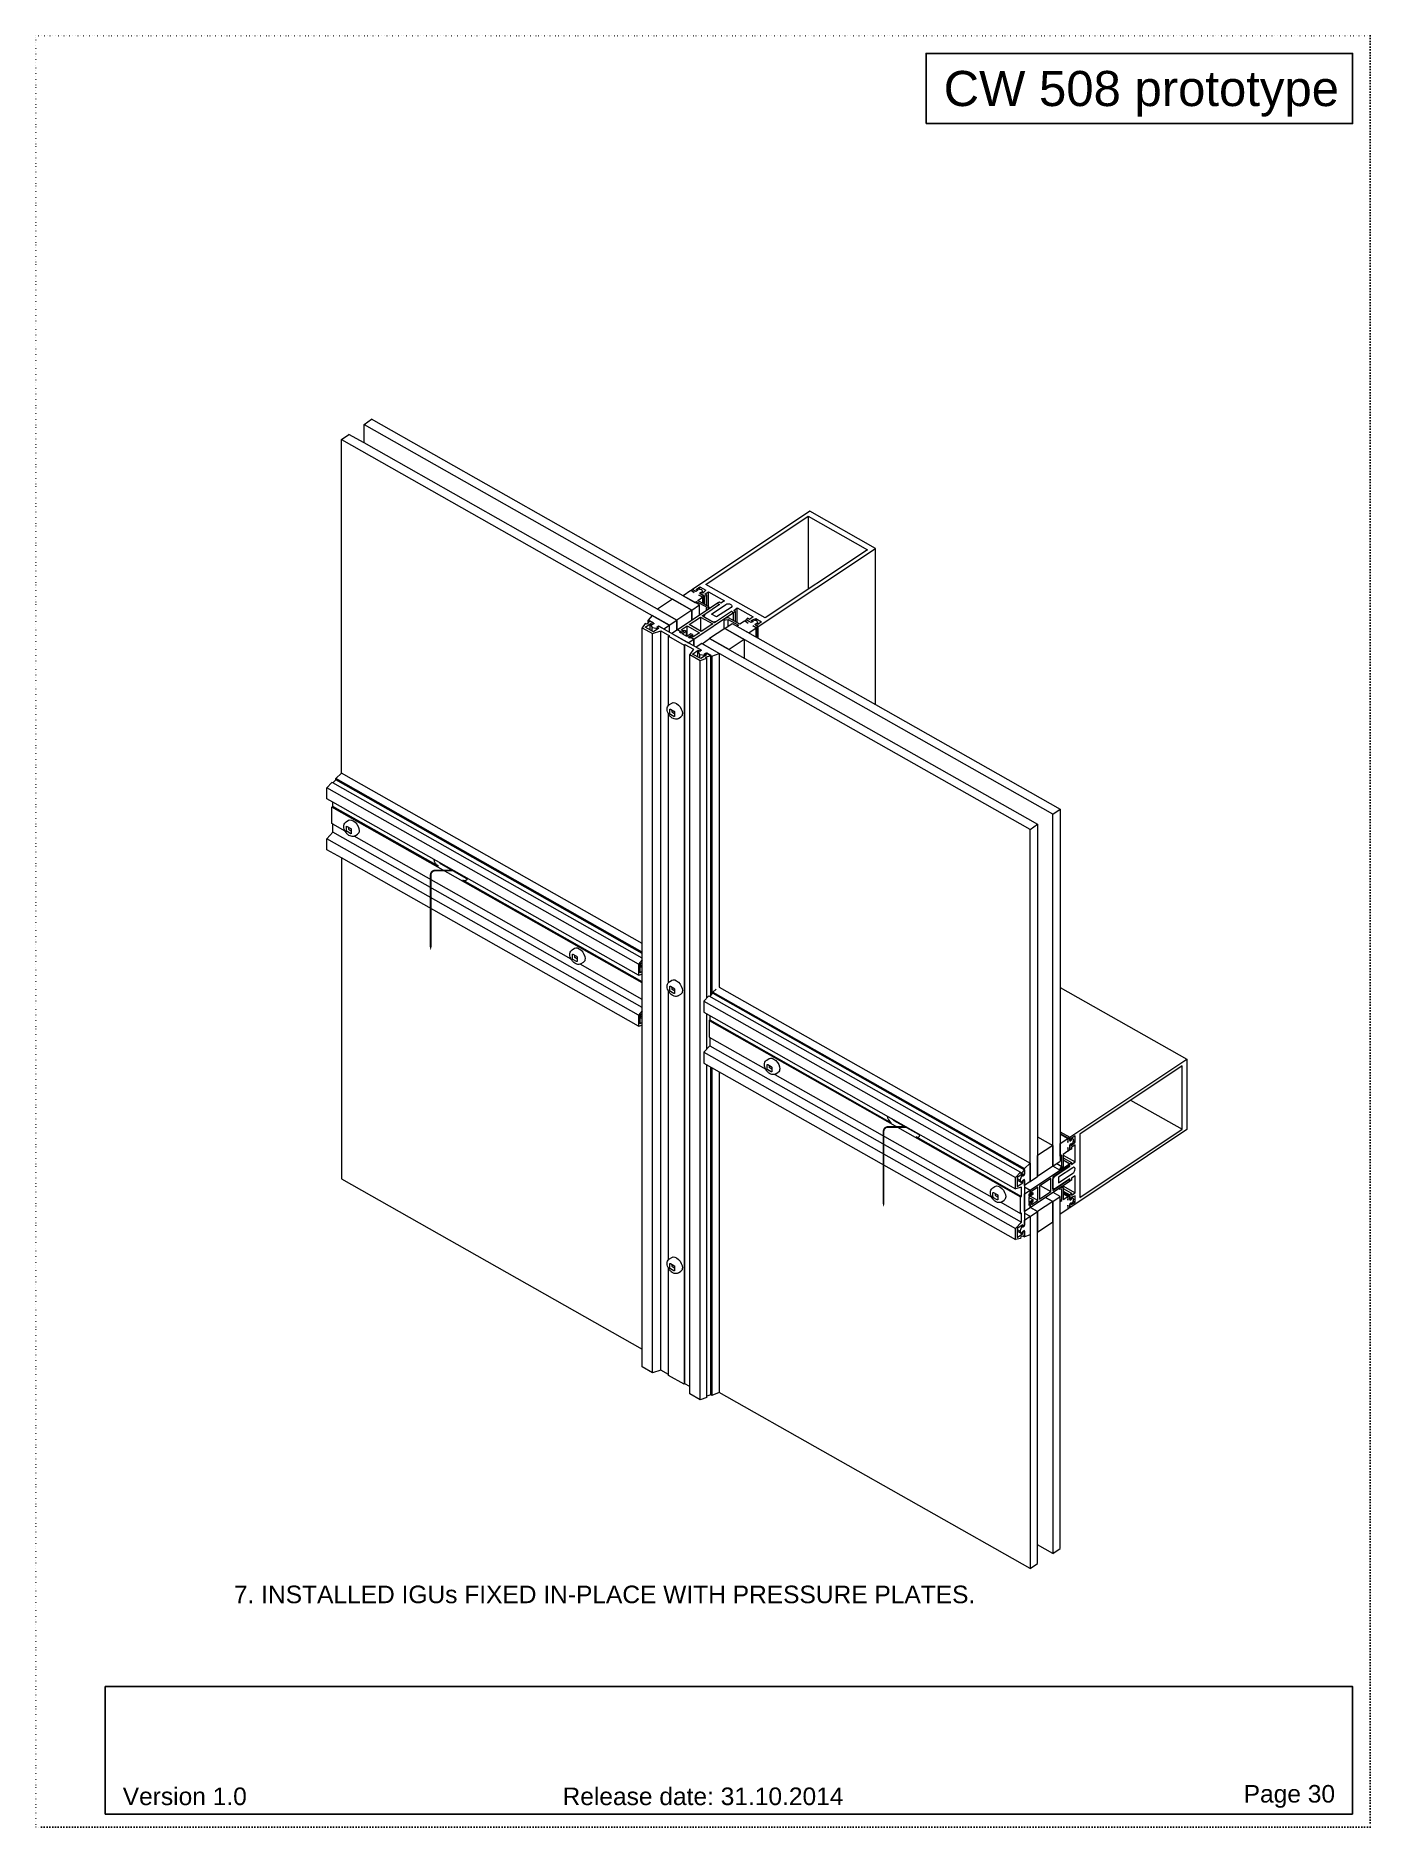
# Model space of a CAD drawing. Header units: millimetres. Extents: x -17234 to -8874, y -2869 to 1211.
# Drawn here: x -14194 to -13434, y -1849 to -829 of the extents above; entities that cross this region are included whole.
import ezdxf
from ezdxf.enums import TextEntityAlignment as Align

# ---------------------------------------------------------------- set-up
doc = ezdxf.new("R2010")
doc.units = ezdxf.units.MM
doc.linetypes.add('ACAD_ISO07W100', pattern=[3, 0, -3])
doc.linetypes.add('DASHED', pattern=[19.05, 12.7, -6.35])
doc.layers.get('Defpoints').update_dxf_attribs({"linetype": 'ACAD_ISO07W100', "true_color": 0x105689})
for name, color, linetype in [('Drain Path', 6, 'Continuous'), ('Profile View', 9, 'Continuous'), ('Text', 2, 'Continuous')]:
    doc.layers.add(name, color=color, linetype=linetype)
doc.styles.get("Standard").update_dxf_attribs({"font": 'arial.ttf'})

msp = doc.modelspace()

# ---------------------------------------------------------------- texts
at = {"layer": 'Text', "color": 1, "ltscale": 0.5}
msp.add_text('CW 508 prototype ', height=20, dxfattribs=at).set_placement((-13444.331, -849.239), align=Align.TOP_RIGHT)
at = {"layer": 'Text', "color": 1, "ltscale": 0.5, "char_height": 10}
for s, width, insert, attachment_point in [('7. INSTALLED IGUs FIXED IN-PLACE WITH PRESSURE PLATES.', 528.97966, (-14081.493, -1711.696), 1), ('Page 30', 51.53247, (-13454.331, -1831.739), 6), ('Version 1.0', 70.1, (-14144.825, -1831.739), 4), ('Release date: 31.10.2014', 159.43151, (-13814.331, -1831.739), 5)]:
    msp.add_mtext_dynamic_manual_height_columns(s, width=width, gutter_width=12.5, heights=[0], dxfattribs=dict(at, insert=insert, attachment_point=attachment_point))

# ---------------------------------------------------------------- linework, layer by layer
at = {"layer": 'Defpoints', "color": 1, "ltscale": 0.5}
msp.add_lwpolyline([(-14194.331, -829.239), (-13434.331, -829.239), (-13434.331, -1849.239), (-14194.331, -1849.239), (-14194.331, -829.239)], dxfattribs=at)
at = {"layer": 'Drain Path', "linetype": 'DASHED', "ltscale": 0.1}
for points in [[(-13969.439, -1350.032, 0, 3, 0), (-13969.439, -1344.032, 1, 1, 0), (-13969.439, -1307.019, 1, 1, -0.41421356), (-13966.939, -1304.519, 1, 1, 0), (-13956.568, -1304.519, 0, 0, 0)], [(-13711.475, -1496.047, 0, 3, 0), (-13711.475, -1490.047, 1, 1, 0), (-13711.475, -1453.033, 1, 1, -0.41421356), (-13708.975, -1450.533, 1, 1, 0), (-13698.603, -1450.533, 0, 0, 0)]]:
    msp.add_lwpolyline(points, format="xyseb", dxfattribs=at)
at = {"layer": 'Profile View', "lineweight": 0, "extrusion": (-1.83187e-15, 0.789146, 0.614206)}
for p, q in [((-14007.397, -1050.457), (-14003.094, -1047.589)), ((-14007.397, -1061.064), (-14007.397, -1050.457)), ((-14007.397, -1050.457), (-13820.616, -1156.18)), ((-13825.651, -1148.026), (-14003.094, -1047.589)), ((-14020.307, -1059.061), (-14016.004, -1056.193)), ((-14020.307, -1249.047), (-14020.307, -1059.061)), ((-14020.307, -1059.061), (-13833.525, -1164.784)), ((-14007.397, -1061.064), (-14016.004, -1056.193)), ((-13829.222, -1161.916), (-14007.397, -1061.064)), ((-13753.53, -1099.958), (-13820.23, -1144.413)), ((-13716.173, -1121.102), (-13753.53, -1099.958)), ((-13812.631, -1141.614), (-13754.402, -1102.805)), ((-13754.402, -1102.805), (-13754.402, -1144.315)), ((-13754.402, -1102.805), (-13720.722, -1121.868)), ((-13782.874, -1165.557), (-13716.173, -1121.102)), ((-13720.722, -1121.868), (-13778.952, -1160.677)), ((-13716.173, -1209.993), (-13716.173, -1121.102)), ((-13778.952, -1160.677), (-13812.631, -1141.614)), ((-13831.646, -1149.937), (-13840.252, -1155.673)), ((-13820.616, -1156.18), (-13831.646, -1149.937)), ((-13806.288, -1152.386), (-13828.856, -1167.427)), ((-13821.352, -1145.16), (-13825.651, -1148.026)), ((-13816.312, -1153.312), (-13825.651, -1148.026)), ((-13825.651, -1148.026), (-13818.939, -1151.825)), ((-13819.331, -1146.304), (-13821.352, -1145.16)), ((-13820.23, -1144.413), (-13821.023, -1144.941)), ((-13821.023, -1144.941), (-13819.331, -1146.304)), ((-13821.023, -1144.941), (-13821.023, -1145.346)), ((-13818.209, -1145.556), (-13820.23, -1144.413)), ((-13820.23, -1144.413), (-13818.555, -1145.36)), ((-13818.939, -1151.825), (-13818.126, -1151.283)), ((-13818.555, -1145.36), (-13817.418, -1144.918)), ((-13818.246, -1144.45), (-13816.077, -1143.004)), ((-13817.418, -1144.918), (-13818.246, -1144.45)), ((-13817.219, -1144.896), (-13818.209, -1145.556)), ((-13818.126, -1151.283), (-13818.126, -1152.285)), ((-13818.126, -1151.283), (-13812.237, -1154.616)), ((-13817.633, -1144.266), (-13817.954, -1144.48)), ((-13817.954, -1144.48), (-13817.219, -1144.896)), ((-13817.954, -1144.48), (-13817.954, -1144.615)), ((-13815.04, -1144.624), (-13817.633, -1144.266)), ((-13817.418, -1145.029), (-13817.418, -1144.918)), ((-13817.313, -1150.741), (-13814.64, -1148.959)), ((-13810.915, -1154.363), (-13817.313, -1150.741)), ((-13814.64, -1148.959), (-13816.661, -1147.815)), ((-13816.661, -1147.815), (-13814.311, -1148.74)), ((-13816.295, -1146.64), (-13815.304, -1145.98)), ((-13813.518, -1148.212), (-13816.295, -1146.64)), ((-13816.077, -1144.481), (-13816.077, -1143.004)), ((-13816.077, -1143.004), (-13812.707, -1144.912)), ((-13815.323, -1146.104), (-13815.948, -1146.836)), ((-13815.948, -1146.836), (-13813.518, -1148.212)), ((-13814.46, -1146.592), (-13815.323, -1146.104)), ((-13815.304, -1145.98), (-13815.304, -1146.115)), ((-13815.304, -1145.98), (-13814.569, -1146.396)), ((-13814.248, -1146.183), (-13815.04, -1144.624)), ((-13814.64, -1148.959), (-13814.64, -1152.254)), ((-13814.569, -1146.396), (-13814.248, -1146.183)), ((-13814.569, -1146.396), (-13814.569, -1146.531)), ((-13812.707, -1144.912), (-13814.46, -1146.592)), ((-13814.311, -1148.74), (-13813.518, -1148.212)), ((-13814.311, -1148.74), (-13814.311, -1152.44)), ((-13814.248, -1146.389), (-13814.248, -1146.183)), ((-13813.518, -1148.212), (-13812.206, -1147.701)), ((-13813.518, -1148.212), (-13813.518, -1152.889)), ((-13813.518, -1152.889), (-13813.518, -1148.212)), ((-13813.088, -1146.994), (-13811.224, -1145.752)), ((-13812.206, -1147.701), (-13813.073, -1147.211)), ((-13812.206, -1153.632), (-13812.206, -1147.701)), ((-13811.224, -1154.188), (-13811.224, -1145.752)), ((-13811.224, -1145.752), (-13802.179, -1150.871)), ((-13805.111, -1153.052), (-13806.288, -1152.386)), ((-13805.205, -1151.664), (-13806.221, -1152.342)), ((-13806.221, -1152.423), (-13806.221, -1152.342)), ((-13806.221, -1152.342), (-13804.922, -1153.077)), ((-13804.212, -1152.226), (-13805.205, -1151.664)), ((-13802.179, -1150.871), (-13804.212, -1152.226)), ((-13844.879, -1162.283), (-13846.167, -1164.178)), ((-13843.27, -1159.269), (-13845.529, -1161.916)), ((-13845.529, -1161.916), (-13842.173, -1163.815)), ((-13845.529, -1163.238), (-13845.529, -1161.916)), ((-13842.558, -1163.597), (-13844.879, -1162.283)), ((-13833.38, -1164.866), (-13843.27, -1159.269)), ((-13840.252, -1155.673), (-13829.222, -1161.916)), ((-13833.525, -1164.784), (-13829.222, -1161.916)), ((-13820.616, -1156.18), (-13829.222, -1161.916)), ((-13829.222, -1167.671), (-13829.222, -1161.916)), ((-13829.222, -1161.916), (-13829.222, -1167.671)), ((-13822.3, -1164.508), (-13815.786, -1160.167)), ((-13820.616, -1156.18), (-13816.312, -1153.312)), ((-13820.616, -1161.935), (-13820.616, -1156.18)), ((-13820.616, -1156.18), (-13820.616, -1161.935)), ((-13819.517, -1172.713), (-13796.949, -1157.672)), ((-13816.312, -1159.067), (-13816.312, -1153.312)), ((-13815.786, -1160.167), (-13815.786, -1168.195)), ((-13815.786, -1160.167), (-13808.8, -1164.121)), ((-13814.769, -1159.489), (-13805.111, -1153.052)), ((-13807.783, -1163.443), (-13814.769, -1159.489)), ((-13813.349, -1158.694), (-13813.833, -1160.019)), ((-13813.833, -1160.019), (-13808.72, -1162.913)), ((-13804.922, -1153.077), (-13813.349, -1158.694)), ((-13812.6, -1155.65), (-13812.6, -1156.593)), ((-13812.237, -1154.616), (-13812.586, -1155.569)), ((-13811.415, -1155.73), (-13810.915, -1154.363)), ((-13810.915, -1154.363), (-13810.915, -1155.47)), ((-13809.52, -1158.483), (-13801.321, -1153.015)), ((-13806.578, -1160.148), (-13809.52, -1158.483)), ((-13808.72, -1162.913), (-13806.609, -1162.509)), ((-13798.125, -1157.006), (-13807.783, -1163.443)), ((-13806.609, -1162.509), (-13798.182, -1156.892)), ((-13806.609, -1162.66), (-13806.609, -1162.509)), ((-13798.371, -1154.681), (-13806.578, -1160.148)), ((-13805.111, -1153.052), (-13805.111, -1153.204)), ((-13802.379, -1161.435), (-13802.379, -1167.047)), ((-13799.779, -1160.666), (-13801.958, -1161.084)), ((-13801.6, -1161.787), (-13800.083, -1161.496)), ((-13800.083, -1165.516), (-13800.083, -1161.496)), ((-13800.083, -1161.496), (-13794.194, -1164.829)), ((-13793.381, -1164.287), (-13799.779, -1160.666)), ((-13798.182, -1156.892), (-13796.882, -1157.628)), ((-13798.182, -1156.892), (-13798.182, -1157.044)), ((-13796.949, -1157.672), (-13798.125, -1157.006)), ((-13796.949, -1162.268), (-13796.949, -1157.672)), ((-13796.882, -1157.628), (-13795.866, -1156.95)), ((-13796.882, -1162.305), (-13796.882, -1157.628)), ((-13796.858, -1156.389), (-13794.825, -1155.034)), ((-13795.866, -1156.95), (-13796.858, -1156.389)), ((-13795.866, -1162.881), (-13795.866, -1156.95)), ((-13794.825, -1163.469), (-13794.825, -1155.034)), ((-13794.825, -1155.034), (-13785.781, -1160.153)), ((-13790.707, -1162.506), (-13793.381, -1164.287)), ((-13788.686, -1163.65), (-13790.707, -1162.506)), ((-13789.586, -1161.758), (-13790.379, -1162.287)), ((-13790.379, -1162.287), (-13788.686, -1163.65)), ((-13790.379, -1162.691), (-13790.379, -1162.287)), ((-13788.938, -1160.872), (-13789.659, -1161.716)), ((-13789.659, -1161.807), (-13789.659, -1161.716)), ((-13789.659, -1161.716), (-13787.155, -1163.134)), ((-13786.809, -1163.33), (-13789.586, -1161.758)), ((-13787.814, -1161.508), (-13788.938, -1160.872)), ((-13785.781, -1160.153), (-13787.814, -1161.508)), ((-13787.155, -1163.134), (-13786.018, -1162.691)), ((-13786.881, -1162.203), (-13784.298, -1160.992)), ((-13786.018, -1162.691), (-13786.881, -1162.203)), ((-13785.819, -1162.67), (-13786.809, -1163.33)), ((-13786.233, -1162.04), (-13786.554, -1162.253)), ((-13786.554, -1162.388), (-13786.554, -1162.253)), ((-13786.554, -1162.253), (-13785.819, -1162.67)), ((-13783.64, -1162.397), (-13786.233, -1162.04)), ((-13786.018, -1162.803), (-13786.018, -1162.691)), ((-13784.298, -1162.307), (-13784.298, -1160.992)), ((-13784.298, -1160.992), (-13780.927, -1162.9)), ((-13782.848, -1163.956), (-13783.64, -1162.397)), ((-13847.199, -1163.771), (-13848.899, -1166.272)), ((-13848.899, -1166.272), (-13843.038, -1169.59)), ((-13848.899, -1577.012), (-13848.899, -1166.272)), ((-13847.29, -1165.93), (-13844.105, -1163.807)), ((-13842.615, -1168.576), (-13847.29, -1165.93)), ((-13846.167, -1164.178), (-13847.199, -1163.771)), ((-13844.115, -1164.04), (-13844.365, -1164.208)), ((-13844.365, -1167.586), (-13844.365, -1164.208)), ((-13844.365, -1164.208), (-13843.358, -1166.19)), ((-13843.248, -1164.531), (-13844.115, -1164.04)), ((-13844.105, -1164.046), (-13844.105, -1163.807)), ((-13844.105, -1163.807), (-13843.182, -1164.33)), ((-13843.358, -1168.156), (-13843.358, -1166.19)), ((-13843.358, -1166.19), (-13840.058, -1166.646)), ((-13842.173, -1163.815), (-13843.248, -1164.531)), ((-13843.182, -1164.33), (-13842.558, -1163.597)), ((-13843.182, -1164.487), (-13843.182, -1164.33)), ((-13843.038, -1169.59), (-13838.312, -1168.089)), ((-13843.038, -1590.52), (-13843.038, -1169.59)), ((-13839.43, -1166.454), (-13842.615, -1168.576)), ((-13842.558, -1164.071), (-13842.558, -1163.597)), ((-13840.674, -1165.988), (-13839.599, -1165.272)), ((-13839.807, -1166.479), (-13840.674, -1165.988)), ((-13839.215, -1165.489), (-13840.352, -1165.931)), ((-13840.352, -1166.17), (-13840.352, -1165.931)), ((-13840.352, -1165.931), (-13839.43, -1166.454)), ((-13840.058, -1166.646), (-13839.807, -1166.479)), ((-13840.058, -1166.646), (-13840.058, -1166.872)), ((-13839.807, -1166.705), (-13839.807, -1166.479)), ((-13839.599, -1165.272), (-13836.565, -1166.989)), ((-13839.599, -1165.639), (-13839.599, -1165.272)), ((-13815.528, -1178.897), (-13839.215, -1165.489)), ((-13838.312, -1589.019), (-13838.312, -1168.089)), ((-13838.312, -1168.089), (-13833.478, -1170.825)), ((-13836.565, -1166.989), (-13833.38, -1164.866)), ((-13833.478, -1170.825), (-13833.952, -1171.141)), ((-13833.952, -1210.433), (-13833.952, -1171.141)), ((-13833.952, -1171.141), (-13825.128, -1176.136)), ((-13833.38, -1168.792), (-13833.38, -1164.866)), ((-13828.856, -1167.427), (-13832.041, -1169.55)), ((-13832.041, -1169.55), (-13822.702, -1174.836)), ((-13827.128, -1168.405), (-13828.856, -1167.427)), ((-13828.856, -1167.427), (-13826.653, -1168.674)), ((-13827.805, -1168.857), (-13827.128, -1168.405)), ((-13826.96, -1169.336), (-13827.805, -1168.857)), ((-13827.128, -1168.405), (-13827.128, -1169.241)), ((-13825.265, -1168.207), (-13826.96, -1169.336)), ((-13826.832, -1167.529), (-13823.317, -1165.186)), ((-13825.619, -1168.215), (-13826.832, -1167.529)), ((-13826.653, -1168.674), (-13826.168, -1168.581)), ((-13826.653, -1169.131), (-13826.653, -1168.674)), ((-13826.224, -1169.752), (-13823.92, -1168.216)), ((-13823.503, -1171.292), (-13826.224, -1169.752)), ((-13826.168, -1168.581), (-13825.619, -1168.215)), ((-13826.168, -1168.808), (-13826.168, -1168.581)), ((-13824.726, -1167.76), (-13825.718, -1167.95)), ((-13825.718, -1167.95), (-13825.718, -1168.159)), ((-13825.718, -1167.95), (-13825.265, -1168.207)), ((-13825.619, -1168.442), (-13825.619, -1168.215)), ((-13823.92, -1168.216), (-13824.726, -1167.76)), ((-13823.92, -1168.216), (-13823.92, -1171.056)), ((-13821.199, -1169.756), (-13823.503, -1171.292)), ((-13823.317, -1171.168), (-13823.317, -1165.186)), ((-13823.317, -1165.186), (-13816.331, -1169.14)), ((-13822.768, -1171.708), (-13821.074, -1170.579)), ((-13821.922, -1172.187), (-13822.768, -1171.708)), ((-13822.702, -1174.836), (-13819.517, -1172.713)), ((-13815.314, -1168.462), (-13822.3, -1164.508)), ((-13821.245, -1171.735), (-13821.922, -1172.187)), ((-13821.606, -1171.161), (-13821.719, -1171.467)), ((-13821.719, -1172.051), (-13821.719, -1171.467)), ((-13821.719, -1171.467), (-13819.517, -1172.713)), ((-13821.059, -1170.796), (-13821.606, -1171.161)), ((-13819.517, -1172.713), (-13821.245, -1171.735)), ((-13820.393, -1170.213), (-13821.199, -1169.756)), ((-13821.074, -1170.579), (-13821.074, -1170.806)), ((-13821.074, -1170.579), (-13820.621, -1170.836)), ((-13819.846, -1171.483), (-13821.059, -1170.796)), ((-13820.621, -1170.836), (-13820.393, -1170.213)), ((-13820.621, -1170.836), (-13820.621, -1171.044)), ((-13820.393, -1170.213), (-13820.393, -1171.173)), ((-13816.331, -1169.14), (-13819.846, -1171.483)), ((-13819.517, -1172.713), (-13819.517, -1176.639)), ((-13819.517, -1176.639), (-13819.517, -1172.713)), ((-13808.8, -1164.121), (-13815.314, -1168.462)), ((-13814.847, -1175.357), (-13810.544, -1172.488)), ((-13801.937, -1166.752), (-13810.544, -1172.488)), ((-13810.544, -1172.488), (-13623.762, -1278.212)), ((-13799.513, -1178.732), (-13810.544, -1172.488)), ((-13801.937, -1166.752), (-13797.634, -1163.884)), ((-13801.937, -1166.752), (-13790.907, -1172.996)), ((-13615.156, -1272.476), (-13801.937, -1166.752)), ((-13790.907, -1172.996), (-13799.513, -1178.732)), ((-13797.634, -1163.884), (-13716.173, -1209.993)), ((-13794.194, -1164.829), (-13795.007, -1165.371)), ((-13795.007, -1165.371), (-13788.295, -1169.17)), ((-13790.907, -1172.996), (-13790.907, -1183.603)), ((-13788.295, -1169.17), (-13783.995, -1166.305)), ((-13783.995, -1166.305), (-13786.016, -1165.161)), ((-13786.016, -1165.161), (-13783.667, -1166.086)), ((-13784.895, -1164.413), (-13783.904, -1163.753)), ((-13782.874, -1165.557), (-13784.895, -1164.413)), ((-13783.924, -1163.877), (-13784.548, -1164.609)), ((-13784.548, -1164.609), (-13782.874, -1165.557)), ((-13783.995, -1171.604), (-13783.995, -1166.305)), ((-13783.096, -1164.346), (-13783.924, -1163.877)), ((-13783.904, -1163.888), (-13783.904, -1163.753)), ((-13783.904, -1163.753), (-13783.169, -1164.169)), ((-13783.667, -1166.086), (-13782.874, -1165.557)), ((-13783.667, -1171.79), (-13783.667, -1166.086)), ((-13783.169, -1164.169), (-13782.848, -1163.956)), ((-13783.169, -1164.304), (-13783.169, -1164.169)), ((-13780.927, -1162.9), (-13783.096, -1164.346)), ((-13782.874, -1172.239), (-13782.874, -1165.557)), ((-13782.874, -1172.239), (-13782.874, -1165.557)), ((-13782.848, -1164.181), (-13782.848, -1163.956)), ((-13825.128, -1176.136), (-13824.653, -1175.82)), ((-13825.128, -1176.136), (-13825.128, -1597.066)), ((-13824.653, -1175.82), (-13819.819, -1178.556)), ((-13824.653, -1596.75), (-13824.653, -1175.82)), ((-13819.819, -1178.556), (-13821.869, -1181.572)), ((-13821.869, -1181.572), (-13816.008, -1184.889)), ((-13821.869, -1598.326), (-13821.869, -1181.572)), ((-13820.26, -1181.23), (-13817.075, -1179.107)), ((-13815.585, -1183.876), (-13820.26, -1181.23)), ((-13814.992, -1175.274), (-13818.178, -1177.397)), ((-13818.178, -1177.397), (-13815.143, -1179.115)), ((-13817.085, -1179.34), (-13817.335, -1179.507)), ((-13817.335, -1182.885), (-13817.335, -1179.507)), ((-13817.335, -1179.507), (-13816.328, -1181.49)), ((-13816.218, -1179.831), (-13817.085, -1179.34)), ((-13817.075, -1179.346), (-13817.075, -1179.107)), ((-13817.075, -1179.107), (-13816.152, -1179.629)), ((-13816.328, -1181.49), (-13813.028, -1181.945)), ((-13816.328, -1181.49), (-13816.328, -1183.456)), ((-13815.143, -1179.115), (-13816.218, -1179.831)), ((-13816.152, -1179.629), (-13815.528, -1178.897)), ((-13816.152, -1179.787), (-13816.152, -1179.629)), ((-13812.4, -1181.753), (-13815.585, -1183.876)), ((-13815.528, -1179.371), (-13815.528, -1178.897)), ((-13805.103, -1180.872), (-13814.992, -1175.274)), ((-13628.066, -1281.08), (-13814.847, -1175.357)), ((-13813.644, -1181.288), (-13812.569, -1180.571)), ((-13812.777, -1181.778), (-13813.644, -1181.288)), ((-13812.185, -1180.789), (-13813.322, -1181.231)), ((-13813.322, -1181.47), (-13813.322, -1181.231)), ((-13813.322, -1181.231), (-13812.4, -1181.753)), ((-13813.028, -1181.945), (-13812.777, -1181.778)), ((-13813.028, -1181.945), (-13813.028, -1182.172)), ((-13812.832, -1183.046), (-13809.863, -1182.103)), ((-13812.089, -1183.645), (-13812.832, -1183.046)), ((-13812.777, -1181.778), (-13812.777, -1182.005)), ((-13812.569, -1180.571), (-13809.214, -1182.471)), ((-13812.569, -1180.571), (-13812.569, -1180.939)), ((-13809.863, -1182.103), (-13812.185, -1180.789)), ((-13809.863, -1375.718), (-13809.863, -1182.103)), ((-13809.214, -1182.471), (-13805.103, -1180.872)), ((-13809.214, -1182.471), (-13809.214, -1375.01)), ((-13805.103, -1180.872), (-13805.103, -1370.858)), ((-13816.008, -1184.889), (-13812.089, -1183.645)), ((-13816.008, -1605.82), (-13816.008, -1184.889)), ((-13812.089, -1377.13), (-13812.089, -1183.645)), ((-13833.475, -1210.026), (-13832.167, -1209.154)), ((-13833.295, -1214.981), (-13833.295, -1212.772)), ((-13832.928, -1212.585), (-13830.868, -1213.751)), ((-13831.94, -1214.078), (-13831.94, -1213.144)), ((-13716.173, -1209.993), (-13610.853, -1269.607)), ((-13833.952, -1368.263), (-13833.952, -1215.404)), ((-13830.868, -1216.75), (-13832.928, -1215.584)), ((-13830.501, -1215.287), (-13831.572, -1214.681)), ((-13830.501, -1214.354), (-13830.501, -1216.563)), ((-13828.221, -1217.91), (-13826.913, -1217.038)), ((-14028.574, -1257.388), (-14025.765, -1254.324)), ((-14025.153, -1254.671), (-14025.765, -1254.324)), ((-14025.153, -1254.671), (-14023.492, -1252.86)), ((-14023.492, -1252.164), (-14020.307, -1249.047)), ((-14023.492, -1252.86), (-14023.492, -1252.164)), ((-13848.899, -1350.987), (-14023.492, -1252.164)), ((-13848.899, -1351.684), (-14023.492, -1252.86)), ((-13848.899, -1346.068), (-14020.307, -1249.047)), ((-14028.574, -1263.678), (-14028.574, -1257.388)), ((-13851.132, -1357.825), (-14028.574, -1257.388)), ((-14025.186, -1265.596), (-14028.574, -1263.678)), ((-13848.899, -1354.435), (-14025.153, -1254.671)), ((-14025.66, -1268.359), (-14025.186, -1268.043)), ((-14025.66, -1277.829), (-14025.66, -1268.359)), ((-13848.899, -1368.411), (-14025.66, -1268.359)), ((-14025.186, -1268.043), (-14025.186, -1265.596)), ((-13851.132, -1364.115), (-14025.186, -1265.596)), ((-13965.052, -1302.081), (-14025.186, -1268.043)), ((-13615.156, -1272.476), (-13610.853, -1269.607)), ((-13615.156, -1472.919), (-13615.156, -1272.476)), ((-13610.853, -1269.607), (-13610.853, -1371.137)), ((-14028.574, -1286.395), (-14025.186, -1282.701)), ((-14025.186, -1278.098), (-14025.66, -1277.829)), ((-14025.186, -1282.701), (-14025.186, -1278.098)), ((-14018.143, -1282.084), (-14025.186, -1278.098)), ((-13848.899, -1382.483), (-14025.186, -1282.701)), ((-14017.609, -1276.809), (-14016.301, -1275.937)), ((-14017.429, -1281.765), (-14017.429, -1279.555)), ((-14017.062, -1279.368), (-14015.003, -1280.534)), ((-14015.003, -1283.533), (-14017.062, -1282.367)), ((-14016.074, -1280.861), (-14016.074, -1279.928)), ((-14014.635, -1282.07), (-14015.706, -1281.464)), ((-14014.635, -1281.137), (-14014.635, -1283.346)), ((-13889.455, -1354.925), (-14012.989, -1285.002)), ((-14012.355, -1284.693), (-14011.047, -1283.821)), ((-13628.066, -1281.08), (-13623.762, -1278.212)), ((-13628.066, -1481.523), (-13628.066, -1281.08)), ((-13623.762, -1278.212), (-13623.762, -1478.655)), ((-14028.574, -1292.685), (-14028.574, -1286.395)), ((-13851.132, -1386.832), (-14028.574, -1286.395)), ((-14020.307, -1297.365), (-14028.574, -1292.685)), ((-14020.307, -1297.365), (-14020.307, -1479.991)), ((-13851.132, -1393.122), (-14020.307, -1297.365)), ((-13948.712, -1308.965), (-13964.423, -1300.072)), ((-13963.358, -1300.952), (-13949.349, -1308.881)), ((-13848.899, -1367.826), (-13951.043, -1310.01)), ((-13888.921, -1349.65), (-13887.613, -1348.778)), ((-13888.741, -1354.605), (-13888.741, -1352.396)), ((-13888.374, -1352.209), (-13886.315, -1353.375)), ((-13886.315, -1356.373), (-13888.374, -1355.208)), ((-13887.386, -1353.702), (-13887.386, -1352.768)), ((-13885.947, -1354.911), (-13887.018, -1354.305)), ((-13885.947, -1353.977), (-13885.947, -1356.187)), ((-13848.899, -1355.391), (-13851.132, -1357.825)), ((-13848.899, -1377.88), (-13884.301, -1357.842)), ((-13883.667, -1357.533), (-13882.359, -1356.662)), ((-13851.132, -1357.825), (-13851.132, -1364.115)), ((-13851.132, -1364.115), (-13848.899, -1363.573)), ((-13850.115, -1357.784), (-13848.899, -1356.973)), ((-13850.115, -1362.801), (-13850.115, -1357.784)), ((-13848.899, -1359.015), (-13850.115, -1358.327)), ((-13848.899, -1359.914), (-13850.115, -1359.226)), ((-13848.899, -1361.991), (-13850.115, -1362.801)), ((-13833.952, -1526.092), (-13833.952, -1373.233)), ((-13833.475, -1367.855), (-13832.167, -1366.983)), ((-13833.295, -1372.811), (-13833.295, -1370.601)), ((-13832.928, -1370.415), (-13830.868, -1371.58)), ((-13830.868, -1374.579), (-13832.928, -1373.413)), ((-13831.94, -1371.907), (-13831.94, -1370.974)), ((-13830.501, -1373.116), (-13831.572, -1372.51)), ((-13830.501, -1372.183), (-13830.501, -1374.392)), ((-13828.221, -1375.739), (-13826.913, -1374.867)), ((-13810.966, -1375.906), (-13813.776, -1378.97)), ((-13810.966, -1375.906), (-13633.524, -1476.343)), ((-13808.693, -1374.442), (-13810.354, -1376.253)), ((-13806.902, -1371.993), (-13808.693, -1373.745)), ((-13808.693, -1373.745), (-13631.251, -1474.182)), ((-13808.693, -1373.745), (-13808.693, -1374.442)), ((-13808.693, -1374.442), (-13631.251, -1474.879)), ((-13805.103, -1370.858), (-13628.066, -1471.066)), ((-13610.853, -1371.137), (-13538.731, -1411.96)), ((-13610.853, -1371.137), (-13610.853, -1470.05)), ((-13848.899, -1384.398), (-13851.132, -1386.832)), ((-13851.132, -1386.832), (-13851.132, -1393.122)), ((-13850.115, -1386.791), (-13848.899, -1385.98)), ((-13850.115, -1391.808), (-13850.115, -1386.791)), ((-13813.776, -1378.97), (-13636.333, -1479.407)), ((-13813.776, -1378.97), (-13813.776, -1385.26)), ((-13813.776, -1385.26), (-13636.333, -1485.697)), ((-13812.089, -1406.137), (-13812.089, -1386.214)), ((-13810.387, -1387.177), (-13810.387, -1389.625)), ((-13851.132, -1393.122), (-13848.899, -1392.58)), ((-13848.899, -1388.022), (-13850.115, -1387.334)), ((-13848.899, -1388.921), (-13850.115, -1388.233)), ((-13848.899, -1390.998), (-13850.115, -1391.808)), ((-13810.387, -1389.625), (-13810.862, -1389.941)), ((-13810.862, -1389.941), (-13633.419, -1490.378)), ((-13810.862, -1389.941), (-13810.862, -1399.411)), ((-13810.387, -1389.625), (-13707.088, -1448.095)), ((-13810.387, -1404.282), (-13813.776, -1407.977)), ((-13810.862, -1399.411), (-13778.563, -1417.693)), ((-13810.387, -1399.679), (-13810.387, -1404.282)), ((-13810.387, -1404.282), (-13632.945, -1504.719)), ((-13813.776, -1407.977), (-13636.333, -1508.414)), ((-13813.776, -1407.977), (-13813.776, -1414.267)), ((-13813.776, -1414.267), (-13636.333, -1514.704)), ((-13812.089, -1603.74), (-13812.089, -1415.221)), ((-13809.863, -1603.034), (-13809.863, -1416.481)), ((-13809.214, -1416.849), (-13809.214, -1603.401)), ((-13778.029, -1412.418), (-13776.721, -1411.546)), ((-13777.849, -1417.373), (-13777.849, -1415.164)), ((-13777.481, -1414.977), (-13775.422, -1416.143)), ((-13776.494, -1416.47), (-13776.494, -1415.536)), ((-13775.055, -1417.679), (-13776.126, -1417.073)), ((-13775.055, -1416.745), (-13775.055, -1418.955)), ((-13605.431, -1456.415), (-13538.731, -1411.96)), ((-13541.442, -1415.74), (-13599.671, -1454.549)), ((-13541.442, -1451.883), (-13541.442, -1415.74)), ((-13538.731, -1411.96), (-13538.731, -1452.049)), ((-13805.103, -1419.176), (-13805.103, -1601.802)), ((-13775.422, -1419.141), (-13777.481, -1417.976)), ((-13773.408, -1420.61), (-13649.875, -1490.534)), ((-13772.775, -1420.301), (-13771.466, -1419.429)), ((-13570.766, -1435.284), (-13541.442, -1451.883)), ((-13706.459, -1446.087), (-13690.748, -1454.98)), ((-13691.385, -1454.895), (-13705.393, -1446.966)), ((-13693.079, -1456.025), (-13632.945, -1490.062)), ((-13623.762, -1456.21), (-13615.156, -1461.081)), ((-13610.853, -1453.346), (-13605.431, -1456.415)), ((-13610.853, -1453.346), (-13605.431, -1456.415)), ((-13610.853, -1454.324), (-13606.224, -1456.944)), ((-13610.853, -1454.729), (-13606.553, -1457.163)), ((-13610.853, -1460.028), (-13606.553, -1457.163)), ((-13606.553, -1459.331), (-13606.224, -1456.944)), ((-13606.553, -1457.163), (-13606.553, -1459.331)), ((-13606.224, -1456.944), (-13605.431, -1456.415)), ((-13538.731, -1452.049), (-13605.431, -1496.504)), ((-13605.431, -1456.415), (-13605.431, -1458.584)), ((-13605.431, -1458.212), (-13605.431, -1456.415)), ((-13604.55, -1457.9), (-13605.431, -1458.212)), ((-13605.431, -1458.584), (-13604.441, -1457.924)), ((-13605.431, -1458.212), (-13605.431, -1458.212)), ((-13602.382, -1455.566), (-13604.55, -1457.012)), ((-13604.55, -1457.012), (-13604.55, -1457.9)), ((-13604.55, -1457.073), (-13604.441, -1457.135)), ((-13604.55, -1457.862), (-13604.441, -1457.924)), ((-13604.441, -1457.135), (-13604.12, -1456.921)), ((-13604.441, -1457.924), (-13604.441, -1457.135)), ((-13604.279, -1456.831), (-13604.12, -1456.921)), ((-13604.12, -1456.921), (-13603.22, -1458.137)), ((-13603.22, -1458.137), (-13604.12, -1460.554)), ((-13602.382, -1459.183), (-13602.382, -1455.566)), ((-13599.671, -1490.692), (-13541.442, -1451.883)), ((-13599.671, -1454.549), (-13599.671, -1490.692)), ((-13615.156, -1461.081), (-13623.762, -1466.817)), ((-13623.762, -1478.655), (-13623.762, -1466.817)), ((-13615.156, -1461.081), (-13615.156, -1472.919)), ((-13610.853, -1467.231), (-13610.853, -1460.028)), ((-13610.039, -1466.689), (-13610.853, -1467.231)), ((-13610.039, -1473.009), (-13610.039, -1466.689)), ((-13606.553, -1464.366), (-13609.226, -1466.147)), ((-13609.226, -1466.147), (-13609.226, -1473.013)), ((-13609.226, -1466.607), (-13602.382, -1470.481)), ((-13609.226, -1468.047), (-13604.415, -1470.771)), ((-13606.553, -1462.197), (-13606.553, -1464.366)), ((-13606.224, -1464.147), (-13606.553, -1462.197)), ((-13606.553, -1463.961), (-13606.224, -1464.147)), ((-13605.431, -1463.618), (-13606.224, -1464.147)), ((-13604.441, -1459.978), (-13605.431, -1460.638)), ((-13605.431, -1461.01), (-13604.55, -1460.148)), ((-13605.431, -1460.638), (-13605.431, -1463.618)), ((-13605.431, -1463.618), (-13605.431, -1461.01)), ((-13605.431, -1461.01), (-13605.431, -1461.01)), ((-13604.415, -1463.258), (-13605.431, -1463.618)), ((-13605.431, -1463.618), (-13605.431, -1463.618)), ((-13604.629, -1460.103), (-13604.55, -1460.148)), ((-13604.55, -1461.074), (-13602.382, -1459.183)), ((-13604.55, -1460.148), (-13604.55, -1461.074)), ((-13604.55, -1460.706), (-13604.441, -1460.767)), ((-13604.441, -1460.767), (-13604.441, -1459.978)), ((-13604.12, -1460.554), (-13604.441, -1460.767)), ((-13604.415, -1462.327), (-13604.415, -1463.258)), ((-13602.382, -1460.775), (-13604.245, -1462.017)), ((-13603.396, -1458.609), (-13602.382, -1459.183)), ((-13602.382, -1470.481), (-13602.382, -1460.775)), ((-13636.333, -1479.407), (-13633.524, -1476.343)), ((-13632.132, -1477.243), (-13635.317, -1479.366)), ((-13633.722, -1480.811), (-13632.576, -1477.736)), ((-13633.524, -1476.343), (-13633.379, -1477.2)), ((-13633.379, -1477.2), (-13631.251, -1474.879)), ((-13632.736, -1477.646), (-13632.576, -1477.736)), ((-13632.576, -1477.736), (-13632.325, -1477.569)), ((-13632.485, -1477.479), (-13632.325, -1477.569)), ((-13632.325, -1477.569), (-13632.325, -1478.499)), ((-13632.325, -1478.499), (-13631.251, -1477.783)), ((-13632.325, -1478.123), (-13632.132, -1478.233)), ((-13632.132, -1478.233), (-13632.132, -1477.243)), ((-13631.251, -1477.37), (-13632.132, -1478.233)), ((-13631.518, -1477.632), (-13631.251, -1477.783)), ((-13631.251, -1474.182), (-13628.066, -1471.066)), ((-13631.251, -1477.783), (-13631.251, -1474.182)), ((-13631.251, -1474.879), (-13631.251, -1477.37)), ((-13628.066, -1471.066), (-13628.066, -1481.679)), ((-13628.066, -1486.534), (-13605.497, -1471.492)), ((-13628.066, -1481.523), (-13623.762, -1478.655)), ((-13615.156, -1472.919), (-13623.762, -1478.655)), ((-13615.156, -1472.919), (-13610.853, -1470.05)), ((-13605.497, -1472.755), (-13615.156, -1479.192)), ((-13615.156, -1480.197), (-13613.858, -1478.459)), ((-13611.065, -1475.055), (-13615.01, -1472.821)), ((-13613.965, -1478.399), (-13613.858, -1478.459)), ((-13613.858, -1478.459), (-13605.431, -1472.843)), ((-13612.879, -1471.401), (-13610.039, -1473.009)), ((-13603.727, -1473.743), (-13611.928, -1479.211)), ((-13611.928, -1482.368), (-13603.724, -1476.902)), ((-13610.972, -1474.258), (-13610.039, -1473.009)), ((-13609.226, -1473.013), (-13610.566, -1474.807)), ((-13609.226, -1469.3), (-13605.431, -1471.448)), ((-13605.497, -1471.492), (-13609.226, -1469.382)), ((-13605.538, -1472.782), (-13605.431, -1472.843)), ((-13605.497, -1471.492), (-13605.497, -1472.755)), ((-13605.431, -1471.448), (-13604.415, -1470.771)), ((-13605.431, -1472.843), (-13605.431, -1471.448)), ((-13604.415, -1471.836), (-13602.382, -1470.481)), ((-13604.415, -1470.771), (-13604.415, -1471.836)), ((-13602.382, -1478.373), (-13604.415, -1479.728)), ((-13602.382, -1488.079), (-13602.382, -1478.373)), ((-14020.307, -1479.991), (-13848.899, -1577.012)), ((-13649.341, -1485.258), (-13648.033, -1484.387)), ((-13649.161, -1490.214), (-13649.161, -1488.004)), ((-13648.793, -1487.818), (-13646.734, -1488.983)), ((-13647.806, -1489.311), (-13647.806, -1488.377)), ((-13636.333, -1485.697), (-13636.333, -1479.407)), ((-13632.945, -1484.874), (-13636.333, -1485.697)), ((-13635.317, -1479.366), (-13635.317, -1484.383)), ((-13635.317, -1479.909), (-13633.722, -1480.811)), ((-13635.317, -1480.807), (-13632.576, -1482.359)), ((-13635.317, -1484.383), (-13632.132, -1482.26)), ((-13632.576, -1482.359), (-13633.722, -1480.811)), ((-13632.945, -1490.062), (-13632.945, -1484.874)), ((-13632.325, -1482.192), (-13632.576, -1482.359)), ((-13631.251, -1480.545), (-13632.325, -1481.261)), ((-13632.325, -1481.261), (-13632.325, -1482.192)), ((-13632.325, -1482.15), (-13632.132, -1482.26)), ((-13632.243, -1481.207), (-13632.132, -1481.27)), ((-13632.132, -1481.27), (-13631.251, -1480.958)), ((-13632.132, -1482.26), (-13632.132, -1481.27)), ((-13631.586, -1480.768), (-13631.251, -1480.958)), ((-13631.251, -1483.802), (-13631.251, -1480.545)), ((-13631.251, -1480.958), (-13631.251, -1506.378)), ((-13628.066, -1481.679), (-13631.251, -1483.802)), ((-13631.251, -1484.731), (-13628.066, -1486.534)), ((-13628.066, -1486.534), (-13631.251, -1484.731)), ((-13631.251, -1488.657), (-13628.066, -1486.534)), ((-13631.251, -1498.679), (-13631.251, -1488.657)), ((-13628.066, -1488.388), (-13628.743, -1488.84)), ((-13628.743, -1489.747), (-13627.049, -1488.618)), ((-13628.743, -1488.84), (-13628.743, -1489.747)), ((-13626.439, -1489.001), (-13628.743, -1490.537)), ((-13628.066, -1488.898), (-13628.479, -1488.664)), ((-13605.497, -1481.515), (-13628.066, -1496.556)), ((-13628.066, -1486.534), (-13628.066, -1488.388)), ((-13628.066, -1488.898), (-13628.066, -1486.534)), ((-13627.768, -1488.9), (-13628.066, -1488.898)), ((-13627.219, -1488.534), (-13627.768, -1488.9)), ((-13623.703, -1484.889), (-13627.219, -1487.232)), ((-13627.219, -1487.232), (-13627.219, -1488.534)), ((-13627.219, -1487.695), (-13626.439, -1488.136)), ((-13627.219, -1488.036), (-13627.049, -1488.132)), ((-13627.219, -1488.522), (-13627.049, -1488.618)), ((-13627.049, -1488.132), (-13626.439, -1488.136)), ((-13627.049, -1488.618), (-13627.049, -1488.132)), ((-13626.439, -1488.136), (-13626.439, -1489.001)), ((-13623.703, -1492.386), (-13623.703, -1484.889)), ((-13616.172, -1479.87), (-13622.687, -1484.211)), ((-13622.687, -1484.211), (-13622.687, -1491.708)), ((-13622.687, -1491.708), (-13616.172, -1487.367)), ((-13622.255, -1483.924), (-13616.172, -1487.367)), ((-13616.172, -1487.367), (-13616.172, -1479.87)), ((-13615.156, -1479.192), (-13615.156, -1486.689)), ((-13615.156, -1485.685), (-13615.156, -1480.197)), ((-13615.156, -1480.197), (-13615.156, -1480.197)), ((-13615.156, -1486.689), (-13605.497, -1480.252)), ((-13613.858, -1485.692), (-13615.156, -1485.685)), ((-13615.156, -1485.685), (-13615.156, -1485.685)), ((-13610.853, -1490.095), (-13614.918, -1487.793)), ((-13605.431, -1480.076), (-13613.858, -1485.692)), ((-13611.928, -1479.211), (-13611.928, -1482.368)), ((-13611.713, -1485.657), (-13611.065, -1486.024)), ((-13610.039, -1486.053), (-13610.972, -1486.047)), ((-13610.566, -1484.956), (-13609.226, -1484.964)), ((-13610.039, -1492.372), (-13610.039, -1486.053)), ((-13610.008, -1484.521), (-13609.226, -1484.964)), ((-13609.393, -1484.111), (-13602.382, -1488.079)), ((-13609.226, -1484.964), (-13609.226, -1491.83)), ((-13609.226, -1485.504), (-13604.415, -1488.227)), ((-13609.226, -1487.074), (-13605.431, -1489.222)), ((-13609.226, -1487.153), (-13605.431, -1489.301)), ((-13609.226, -1488.13), (-13606.224, -1489.829)), ((-13609.226, -1488.535), (-13606.553, -1490.048)), ((-13605.497, -1480.252), (-13605.605, -1480.191)), ((-13605.497, -1480.252), (-13605.497, -1481.515)), ((-13605.497, -1481.433), (-13605.431, -1481.47)), ((-13605.431, -1481.47), (-13605.431, -1480.076)), ((-13604.415, -1480.793), (-13605.431, -1481.47)), ((-13605.431, -1489.222), (-13604.415, -1488.227)), ((-13604.415, -1479.728), (-13604.415, -1480.793)), ((-13604.415, -1489.434), (-13602.382, -1488.079)), ((-13604.415, -1488.227), (-13604.415, -1489.434)), ((-13646.734, -1491.982), (-13648.793, -1490.817)), ((-13646.367, -1490.52), (-13647.438, -1489.913)), ((-13646.367, -1489.586), (-13646.367, -1491.796)), ((-13644.72, -1493.451), (-13633.419, -1499.848)), ((-13644.087, -1493.142), (-13642.778, -1492.27)), ((-13633.419, -1490.378), (-13632.945, -1490.062)), ((-13633.419, -1499.848), (-13633.419, -1490.378)), ((-13628.066, -1496.556), (-13631.251, -1498.679)), ((-13628.743, -1490.537), (-13628.743, -1493.456)), ((-13628.743, -1490.617), (-13626.439, -1491.921)), ((-13628.743, -1493.456), (-13626.439, -1491.921)), ((-13627.049, -1493.116), (-13628.743, -1494.246)), ((-13628.743, -1494.246), (-13628.743, -1495.153)), ((-13628.743, -1494.318), (-13628.066, -1494.701)), ((-13628.743, -1495.153), (-13628.066, -1494.701)), ((-13628.066, -1494.193), (-13628.389, -1494.01)), ((-13628.066, -1494.193), (-13627.766, -1493.791)), ((-13628.066, -1496.556), (-13628.066, -1494.193)), ((-13628.066, -1494.701), (-13628.066, -1496.556)), ((-13628.066, -1501.567), (-13623.762, -1498.699)), ((-13623.703, -1492.386), (-13627.929, -1489.994)), ((-13627.766, -1493.791), (-13627.926, -1493.701)), ((-13623.762, -1498.699), (-13627.828, -1496.398)), ((-13627.828, -1496.398), (-13623.762, -1498.699)), ((-13627.766, -1493.791), (-13627.219, -1493.427)), ((-13627.219, -1493.427), (-13627.379, -1493.336)), ((-13627.219, -1494.729), (-13623.703, -1492.386)), ((-13627.219, -1493.427), (-13627.219, -1494.729)), ((-13627.219, -1493.507), (-13627.049, -1493.603)), ((-13626.439, -1492.786), (-13627.049, -1493.603)), ((-13627.049, -1493.603), (-13627.049, -1493.116)), ((-13626.439, -1491.921), (-13626.439, -1492.786)), ((-13615.156, -1492.963), (-13623.762, -1498.699)), ((-13623.762, -1498.699), (-13623.762, -1510.536)), ((-13623.762, -1688.534), (-13623.762, -1498.699)), ((-13615.156, -1492.963), (-13619.222, -1490.662)), ((-13619.222, -1490.662), (-13615.156, -1492.963)), ((-13615.156, -1492.963), (-13610.853, -1490.095)), ((-13615.156, -1504.8), (-13615.156, -1492.963)), ((-13615.156, -1492.963), (-13615.156, -1693.406)), ((-13610.853, -1690.538), (-13610.853, -1490.095)), ((-13610.853, -1491.912), (-13610.039, -1492.372)), ((-13610.853, -1492.914), (-13610.039, -1492.372)), ((-13610.853, -1500.117), (-13610.853, -1492.914)), ((-13606.553, -1497.251), (-13610.853, -1500.117)), ((-13609.226, -1491.83), (-13606.553, -1490.048)), ((-13606.553, -1492.217), (-13606.224, -1489.829)), ((-13606.553, -1490.048), (-13606.553, -1492.217)), ((-13606.553, -1495.082), (-13606.553, -1497.251)), ((-13606.224, -1497.032), (-13606.553, -1495.082)), ((-13606.553, -1496.846), (-13606.224, -1497.032)), ((-13606.224, -1489.829), (-13605.431, -1489.301)), ((-13605.431, -1496.504), (-13606.224, -1497.032)), ((-13605.431, -1491.909), (-13605.431, -1489.222)), ((-13605.431, -1489.301), (-13605.431, -1492.28)), ((-13604.55, -1491.597), (-13605.431, -1491.909)), ((-13605.431, -1492.28), (-13604.441, -1491.62)), ((-13605.431, -1491.909), (-13605.431, -1491.909)), ((-13604.441, -1493.675), (-13605.431, -1494.335)), ((-13605.431, -1494.706), (-13604.55, -1493.844)), ((-13605.431, -1494.335), (-13605.431, -1496.504)), ((-13605.431, -1496.504), (-13605.431, -1494.706)), ((-13605.431, -1494.706), (-13605.431, -1494.706)), ((-13605.431, -1496.504), (-13605.431, -1496.504)), ((-13604.629, -1493.8), (-13604.55, -1493.844)), ((-13602.382, -1489.67), (-13604.55, -1490.67)), ((-13604.55, -1490.67), (-13604.55, -1491.597)), ((-13604.55, -1490.769), (-13604.441, -1490.831)), ((-13604.55, -1491.559), (-13604.441, -1491.62)), ((-13604.55, -1494.733), (-13602.382, -1493.287)), ((-13604.55, -1493.844), (-13604.55, -1494.733)), ((-13604.55, -1494.402), (-13604.441, -1494.464)), ((-13604.441, -1490.831), (-13604.12, -1490.617)), ((-13604.441, -1491.62), (-13604.441, -1490.831)), ((-13604.441, -1494.464), (-13604.441, -1493.675)), ((-13604.12, -1494.25), (-13604.441, -1494.464)), ((-13604.262, -1490.537), (-13604.12, -1490.617)), ((-13604.12, -1490.617), (-13603.22, -1491.834)), ((-13603.22, -1491.834), (-13604.12, -1494.25)), ((-13603.521, -1492.642), (-13602.382, -1493.287)), ((-13602.382, -1493.287), (-13602.382, -1489.67)), ((-13636.333, -1508.414), (-13632.945, -1504.719)), ((-13636.333, -1514.704), (-13636.333, -1508.414)), ((-13632.132, -1506.25), (-13635.317, -1508.373)), ((-13635.317, -1508.373), (-13635.317, -1513.39)), ((-13635.317, -1508.916), (-13633.722, -1509.818)), ((-13633.722, -1509.818), (-13632.576, -1506.743)), ((-13632.945, -1499.532), (-13633.419, -1499.848)), ((-13632.945, -1504.719), (-13632.945, -1499.532)), ((-13632.736, -1506.653), (-13632.576, -1506.743)), ((-13632.576, -1506.743), (-13632.325, -1506.576)), ((-13632.485, -1506.486), (-13632.325, -1506.576)), ((-13632.325, -1506.576), (-13632.325, -1507.506)), ((-13632.325, -1507.506), (-13631.251, -1506.79)), ((-13632.325, -1507.13), (-13632.132, -1507.24)), ((-13631.251, -1509.552), (-13632.325, -1510.268)), ((-13632.132, -1507.24), (-13632.132, -1506.25)), ((-13631.251, -1506.378), (-13632.132, -1507.24)), ((-13631.518, -1506.639), (-13631.251, -1506.79)), ((-13631.251, -1499.608), (-13628.066, -1501.411)), ((-13631.251, -1503.534), (-13628.066, -1501.411)), ((-13631.251, -1506.79), (-13631.251, -1503.534)), ((-13631.251, -1513.153), (-13631.251, -1509.552)), ((-13628.066, -1501.411), (-13628.066, -1512.024)), ((-13628.066, -1501.567), (-13628.066, -1702.01)), ((-13615.156, -1504.8), (-13623.762, -1510.536)), ((-13633.524, -1514.022), (-13636.333, -1514.704)), ((-13635.317, -1509.814), (-13632.576, -1511.366)), ((-13635.317, -1513.39), (-13632.132, -1511.267)), ((-13632.576, -1511.366), (-13633.722, -1509.818)), ((-13633.379, -1512.973), (-13633.524, -1514.022)), ((-13631.251, -1512.456), (-13633.379, -1512.973)), ((-13632.325, -1511.199), (-13632.576, -1511.366)), ((-13632.325, -1510.268), (-13632.325, -1511.199)), ((-13632.325, -1511.157), (-13632.132, -1511.267)), ((-13632.243, -1510.214), (-13632.132, -1510.277)), ((-13632.132, -1510.277), (-13631.251, -1509.965)), ((-13632.132, -1511.267), (-13632.132, -1510.277)), ((-13632.112, -1512.665), (-13631.251, -1513.153)), ((-13631.586, -1509.775), (-13631.251, -1509.965)), ((-13631.251, -1509.965), (-13631.251, -1512.456)), ((-13628.066, -1512.024), (-13631.251, -1513.153)), ((-13833.475, -1525.684), (-13832.167, -1524.812)), ((-13833.295, -1530.64), (-13833.295, -1528.43)), ((-13832.928, -1528.244), (-13830.868, -1529.409)), ((-13831.94, -1529.736), (-13831.94, -1528.803)), ((-13833.952, -1592.071), (-13833.952, -1531.062)), ((-13830.868, -1532.408), (-13832.928, -1531.242)), ((-13830.501, -1530.945), (-13831.572, -1530.339)), ((-13830.501, -1530.012), (-13830.501, -1532.221)), ((-13828.221, -1533.568), (-13826.913, -1532.696)), ((-13848.899, -1587.202), (-13848.899, -1577.012)), ((-13843.038, -1590.52), (-13848.899, -1587.202)), ((-13838.312, -1589.019), (-13843.038, -1590.52)), ((-13833.952, -1591.487), (-13838.312, -1589.019)), ((-13825.128, -1597.066), (-13833.952, -1592.071)), ((-13824.653, -1596.75), (-13825.128, -1597.066)), ((-13821.869, -1598.326), (-13824.653, -1596.75)), ((-13821.869, -1602.502), (-13821.869, -1598.326)), ((-13816.008, -1605.82), (-13821.869, -1602.502)), ((-13812.089, -1604.575), (-13816.008, -1605.82)), ((-13809.863, -1603.034), (-13812.089, -1603.74)), ((-13812.089, -1604.575), (-13812.089, -1603.74)), ((-13809.214, -1603.401), (-13809.863, -1603.034)), ((-13805.103, -1601.802), (-13809.214, -1603.401)), ((-13628.066, -1702.01), (-13805.103, -1601.802)), ((-13623.762, -1699.142), (-13623.762, -1688.534)), ((-13615.156, -1693.406), (-13623.762, -1688.534)), ((-13615.156, -1693.406), (-13610.853, -1690.538)), ((-13628.066, -1702.01), (-13623.762, -1699.142))]:
    msp.add_line(p, q, dxfattribs=at)
at = {"layer": 'Profile View', "lineweight": 0, "extrusion": (-1.99035e-17, -1.66533e-16, -1)}
msp.add_ellipse((-13812.904, -1147.098), major_axis=(-0.25, 0), ratio=0.61420614, start_param=-0.82619754, end_param=0.74459826, dxfattribs=at)
at = {"layer": 'Profile View', "lineweight": 0, "extrusion": (2.06436e-16, -1.66533e-16, -1)}
msp.add_ellipse((-13799.86, -1153.857), major_axis=(2.003, 0), ratio=0.61420614, start_param=-2.38802057, end_param=0.73303335, dxfattribs=at)
at = {"layer": 'Profile View', "lineweight": 0}
for centre, major_axis, ratio, start_param, end_param in [((-13812, -1155.65), (-0.6, 0), 0.61420614, -0.22099948, 2.92059317), ((-13801.779, -1161.435), (-0.6, 0), 0.61420614, -1.26819703, 1.87339562), ((-13963.358, -1298.446), (1.761, -2.642), 0.58030629, -1.39662546, -0.85441052), ((-13949.349, -1306.375), (1.761, -2.642), 0.58030629, -0.85441052, -0.58538135), ((-13707.088, -1445.59), (1.761, -2.642), 0.58030629, -2.40203632, -0.85441052), ((-13693.079, -1453.519), (1.761, -2.642), 0.58030629, -0.85441052, 0.69321527), ((-13604.245, -1462.214), (-0.123, -0.218), 0.5347854, -2.32782245, -0.75702666), ((-13603.739, -1475.332), (0.987, 1.743), 0.5347854, -2.31625754, 0.80479638)]:
    msp.add_ellipse(centre, major_axis=major_axis, ratio=ratio, start_param=start_param, end_param=end_param, dxfattribs=at)
at = {"layer": 'Profile View', "lineweight": 0, "extrusion": (2.15529e-16, -1.23195e-16, -1)}
for centre in [(-13832.928, -1212.98), (-14017.062, -1279.763), (-13888.374, -1352.604), (-13832.928, -1370.809), (-13777.481, -1415.372), (-13648.793, -1488.213), (-13832.928, -1528.638)]:
    msp.add_ellipse(centre, major_axis=(-0.277, 0.416), ratio=0.58030629, start_param=-0.7163858, end_param=0.85441052, dxfattribs=at)
at = {"layer": 'Profile View', "lineweight": 0, "extrusion": (3.84916e-16, 1.2312e-16, -1)}
for centre in [(-13829.54, -1213.096), (-14013.674, -1279.879), (-13884.986, -1352.72), (-13829.54, -1370.925), (-13774.094, -1415.488), (-13645.406, -1488.328), (-13829.54, -1528.754)]:
    msp.add_ellipse(centre, major_axis=(-2.627, 3.942), ratio=0.58030629, start_param=0, end_param=2.42520685, dxfattribs=at)
at = {"layer": 'Profile View', "lineweight": 0, "extrusion": (5.54278e-16, 1.69287e-16, -1)}
for centre in [(-13830.868, -1214.145), (-14015.003, -1280.929), (-13886.315, -1353.769), (-13830.868, -1371.975), (-13775.422, -1416.537), (-13646.734, -1489.378), (-13830.868, -1529.804)]:
    msp.add_ellipse(centre, major_axis=(0.277, -0.416), ratio=0.58030629, start_param=-2.28718213, end_param=-0.7163858, dxfattribs=at)
at = {"layer": 'Profile View', "lineweight": 0, "extrusion": (3.23318e-16, 1.53559e-17, -1)}
for centre in [(-13832.928, -1215.19), (-14017.062, -1281.973), (-13888.374, -1354.813), (-13832.928, -1373.019), (-13777.481, -1417.581), (-13648.793, -1490.422), (-13832.928, -1530.848)]:
    msp.add_ellipse(centre, major_axis=(-0.277, 0.416), ratio=0.58030629, start_param=-2.28718213, end_param=-0.7163858, dxfattribs=at)
at = {"layer": 'Profile View', "lineweight": 0, "extrusion": (3.38699e-16, -1.07814e-16, -1)}
for centre in [(-13831.572, -1214.286), (-14015.706, -1281.069), (-13887.018, -1353.91), (-13831.572, -1372.115), (-13776.126, -1416.678), (-13647.438, -1489.519), (-13831.572, -1529.944)]:
    msp.add_ellipse(centre, major_axis=(-0.277, 0.416), ratio=0.58030629, start_param=-2.28718213, end_param=-0.7163858, dxfattribs=at)
at = {"layer": 'Profile View', "lineweight": 0, "extrusion": (1.23145e-16, -1.84768e-16, -1)}
for centre in [(-13830.868, -1216.355), (-14015.003, -1283.138), (-13886.315, -1355.979), (-13830.868, -1374.184), (-13775.422, -1418.747), (-13646.734, -1491.588), (-13830.868, -1532.013)]:
    msp.add_ellipse(centre, major_axis=(0.277, -0.416), ratio=0.58030629, start_param=-0.7163858, end_param=0.85441052, dxfattribs=at)
at = {"layer": 'Profile View', "lineweight": 0, "extrusion": (-4.62167e-17, -2.30935e-16, -1)}
for centre in [(-13829.54, -1213.096), (-13884.986, -1352.72), (-13829.54, -1370.925), (-13774.094, -1415.488), (-13645.406, -1488.328), (-13829.54, -1528.754)]:
    msp.add_ellipse(centre, major_axis=(2.627, -3.942), ratio=0.58030629, start_param=-0.7163858, end_param=0, dxfattribs=at)
at = {"layer": 'Profile View', "lineweight": 0, "extrusion": (3.07913e-16, -6.16223e-17, -1)}
msp.add_ellipse((-14013.674, -1279.879), major_axis=(2.627, -3.942), ratio=0.58030629, start_param=-0.7163858, end_param=0, dxfattribs=at)
at = {"layer": 'Profile View', "lineweight": 0, "extrusion": (2.92532e-16, 6.15478e-17, -1)}
for centre, end_param in [((-13965.052, -1299.575), -0.73955633), ((-13705.393, -1444.461), -1.74496719)]:
    msp.add_ellipse(centre, major_axis=(-1.761, 2.642), ratio=0.58030629, start_param=-2.28718213, end_param=end_param, dxfattribs=at)
at = {"layer": 'Profile View', "lineweight": 0, "extrusion": (3.23294e-16, -1.84792e-16, -1)}
msp.add_ellipse((-13951.043, -1307.504), major_axis=(1.761, -2.642), ratio=0.58030629, start_param=-0.69321527, end_param=0.85441052, dxfattribs=at)
at = {"layer": 'Profile View', "lineweight": 0, "extrusion": (4.9268e-16, 6.15229e-17, -1)}
msp.add_ellipse((-13691.385, -1452.39), major_axis=(-1.761, 2.642), ratio=0.58030629, start_param=-2.5562113, end_param=-2.28718213, dxfattribs=at)
at = {"layer": 'Profile View', "lineweight": 0, "extrusion": (-2.38356e-16, 1.98703e-16, -1)}
msp.add_ellipse((-13610.769, -1474.532), major_axis=(-0.296, -0.522), ratio=0.5347854, start_param=-1.33736898, end_param=1.80422368, dxfattribs=at)
at = {"layer": 'Profile View', "lineweight": 0, "extrusion": (-3.1082e-16, 2.39719e-16, -1)}
msp.add_ellipse((-13610.769, -1485.502), major_axis=(-0.296, -0.522), ratio=0.5347854, start_param=-0.29017143, end_param=2.85142123, dxfattribs=at)
at = {"layer": 'Profile View', "lineweight": 0}
for points in [[(-13828.221, -1217.91), (-13828.489, -1218.088), (-13828.791, -1218.215), (-13829.428, -1218.364), (-13829.762, -1218.377), (-13830.478, -1218.303), (-13830.853, -1218.192), (-13831.638, -1217.845), (-13832.04, -1217.584), (-13832.796, -1216.954), (-13833.147, -1216.578), (-13833.759, -1215.761), (-13834.019, -1215.321), (-13834.434, -1214.401), (-13834.588, -1213.921), (-13834.756, -1212.945), (-13834.771, -1212.447), (-13834.605, -1211.528), (-13834.45, -1211.104), (-13833.998, -1210.456), (-13833.756, -1210.213), (-13833.475, -1210.026)], [(-14012.355, -1284.693), (-14012.623, -1284.872), (-14012.925, -1284.999), (-14013.562, -1285.147), (-14013.896, -1285.16), (-14014.612, -1285.086), (-14014.987, -1284.975), (-14015.773, -1284.628), (-14016.174, -1284.367), (-14016.93, -1283.737), (-14017.281, -1283.361), (-14017.893, -1282.544), (-14018.154, -1282.104), (-14018.568, -1281.184), (-14018.722, -1280.705), (-14018.89, -1279.728), (-14018.905, -1279.23), (-14018.739, -1278.311), (-14018.584, -1277.887), (-14018.133, -1277.239), (-14017.89, -1276.996), (-14017.609, -1276.809)], [(-13883.667, -1357.533), (-13883.935, -1357.712), (-13884.237, -1357.839), (-13884.874, -1357.988), (-13885.208, -1358.001), (-13885.924, -1357.927), (-13886.299, -1357.816), (-13887.085, -1357.469), (-13887.486, -1357.208), (-13888.242, -1356.577), (-13888.593, -1356.202), (-13889.205, -1355.385), (-13889.466, -1354.945), (-13889.88, -1354.025), (-13890.034, -1353.545), (-13890.202, -1352.569), (-13890.217, -1352.071), (-13890.051, -1351.152), (-13889.896, -1350.728), (-13889.445, -1350.08), (-13889.202, -1349.837), (-13888.921, -1349.65)], [(-13828.221, -1375.739), (-13828.489, -1375.918), (-13828.791, -1376.045), (-13829.428, -1376.193), (-13829.762, -1376.206), (-13830.478, -1376.132), (-13830.853, -1376.021), (-13831.638, -1375.674), (-13832.04, -1375.413), (-13832.796, -1374.783), (-13833.147, -1374.407), (-13833.759, -1373.59), (-13834.019, -1373.15), (-13834.434, -1372.23), (-13834.588, -1371.751), (-13834.756, -1370.774), (-13834.771, -1370.276), (-13834.605, -1369.357), (-13834.45, -1368.933), (-13833.998, -1368.285), (-13833.756, -1368.042), (-13833.475, -1367.855)], [(-13772.775, -1420.301), (-13773.043, -1420.48), (-13773.345, -1420.607), (-13773.982, -1420.756), (-13774.316, -1420.769), (-13775.032, -1420.695), (-13775.407, -1420.584), (-13776.192, -1420.237), (-13776.593, -1419.976), (-13777.35, -1419.345), (-13777.701, -1418.97), (-13778.312, -1418.153), (-13778.573, -1417.713), (-13778.988, -1416.793), (-13779.142, -1416.313), (-13779.31, -1415.337), (-13779.325, -1414.838), (-13779.159, -1413.92), (-13779.004, -1413.496), (-13778.552, -1412.848), (-13778.31, -1412.605), (-13778.029, -1412.418)], [(-13644.087, -1493.142), (-13644.355, -1493.321), (-13644.657, -1493.448), (-13645.294, -1493.597), (-13645.628, -1493.61), (-13646.344, -1493.535), (-13646.718, -1493.424), (-13647.504, -1493.077), (-13647.905, -1492.817), (-13648.661, -1492.186), (-13649.013, -1491.81), (-13649.624, -1490.993), (-13649.885, -1490.553), (-13650.3, -1489.634), (-13650.454, -1489.154), (-13650.622, -1488.178), (-13650.637, -1487.679), (-13650.471, -1486.761), (-13650.316, -1486.337), (-13649.864, -1485.689), (-13649.622, -1485.446), (-13649.341, -1485.258)], [(-13828.221, -1533.568), (-13828.489, -1533.747), (-13828.791, -1533.874), (-13829.428, -1534.022), (-13829.762, -1534.035), (-13830.478, -1533.961), (-13830.853, -1533.85), (-13831.638, -1533.503), (-13832.04, -1533.243), (-13832.796, -1532.612), (-13833.147, -1532.236), (-13833.759, -1531.419), (-13834.019, -1530.979), (-13834.434, -1530.059), (-13834.588, -1529.58), (-13834.756, -1528.603), (-13834.771, -1528.105), (-13834.605, -1527.186), (-13834.45, -1526.762), (-13833.998, -1526.114), (-13833.756, -1525.871), (-13833.475, -1525.684)]]:
    msp.add_open_spline(points, degree=3, knots=[0.7163858, 0.7163858, 0.7163858, 0.7163858, 0.93053549, 0.93053549, 1.16417194, 1.16417194, 1.45534799, 1.45534799, 1.81568954, 1.81568954, 2.19320362, 2.19320362, 2.56544847, 2.56544847, 2.93994706, 2.93994706, 3.31586899, 3.31586899, 3.63375357, 3.63375357, 3.85797846, 3.85797846, 3.85797846, 3.85797846], dxfattribs=at)
at = {"layer": 'Text', "ltscale": 0.5}
for points in [[(-13687.277, -879.239), (-13444.331, -879.239), (-13444.331, -839.239), (-13687.277, -839.239)], [(-13444.331, -1841.739), (-14154.825, -1841.739), (-14154.825, -1769.177), (-13444.331, -1769.177)]]:
    msp.add_lwpolyline(points, close=True, dxfattribs=at)

msp.set_redraw_order([(e.dxf.handle, doc.entitydb.next_handle()) for e in msp.query("TEXT MTEXT ATTDEF DIMENSION ARC_DIMENSION")])  # texts and dimensions are drawn at this point

doc.saveas('drawing.dxf')
